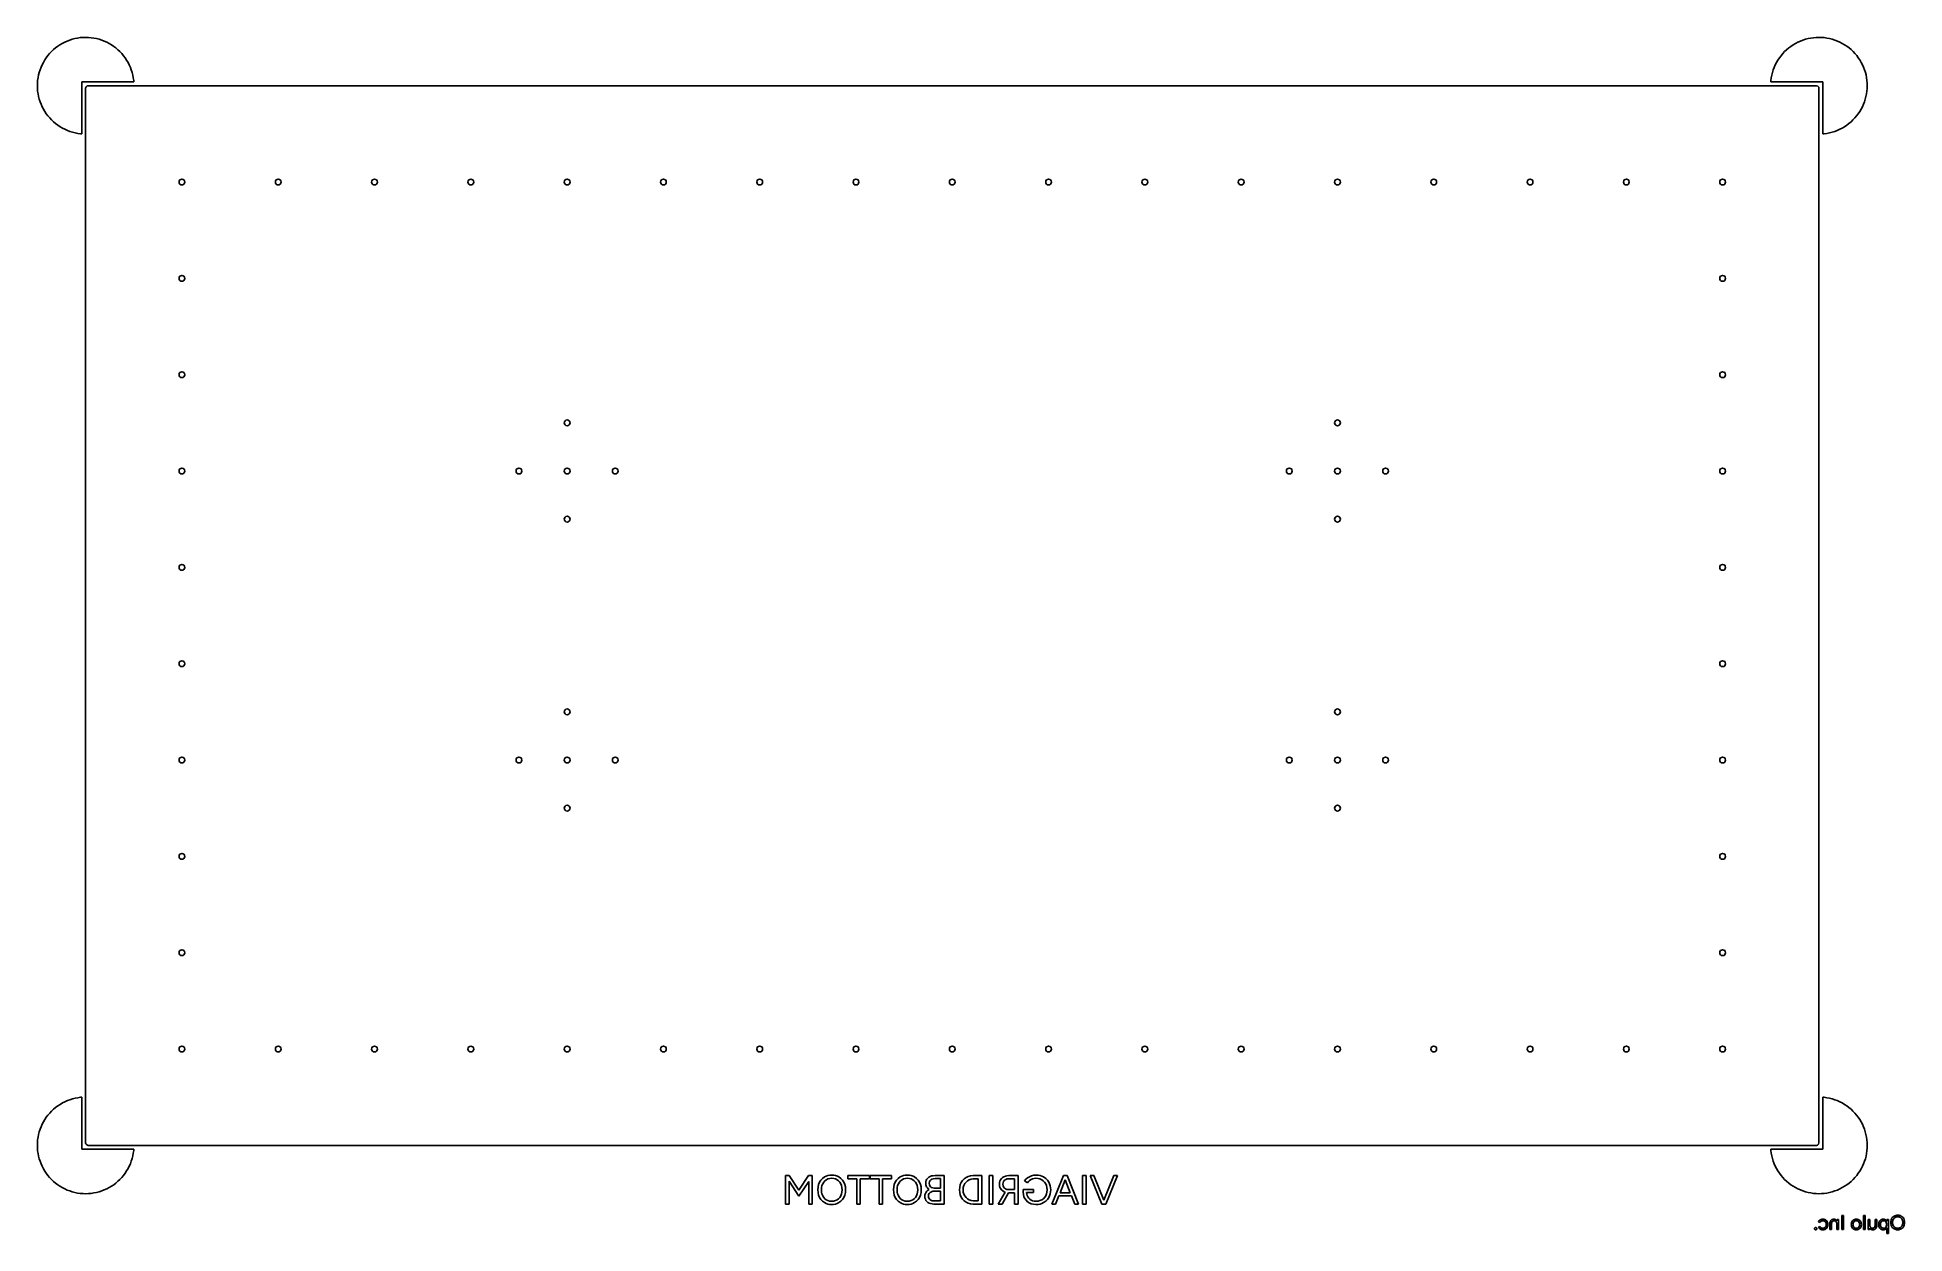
# Model space of a CAD drawing. Extents: x 2.5 to 99.5, y 0.4 to 62.5.
import ezdxf

# ---------------------------------------------------------------- set-up
doc = ezdxf.new("R2010")
doc.units = 0
doc.layers.add('BLACK', color=7, linetype='CONTINUOUS')

msp = doc.modelspace()

# ---------------------------------------------------------------- linework, layer by layer
at = {"layer": 'BLACK', "linetype": 'CONTINUOUS'}
for p, q in [((3.549064, 62.04629), (3.666309, 62.124568)), ((3.666309, 62.124568), (3.787767, 62.196136)), ((3.787767, 62.196136), (3.913054, 62.260767)), ((3.913054, 62.260767), (4.041773, 62.318258)), ((4.041773, 62.318258), (4.173519, 62.368428)), ((4.173519, 62.368428), (4.307875, 62.411117)), ((4.307875, 62.411117), (4.444417, 62.446191)), ((4.444417, 62.446191), (4.582714, 62.473539)), ((4.582714, 62.473539), (4.722329, 62.493074)), ((4.722329, 62.493074), (4.862821, 62.504736)), ((4.862821, 62.504736), (5.003746, 62.508487)), ((5.003746, 62.508487), (5.144659, 62.504315)), ((5.144659, 62.504315), (5.285115, 62.492234)), ((5.285115, 62.492234), (5.424671, 62.472281)), ((5.424671, 62.472281), (5.562886, 62.44452)), ((5.562886, 62.44452), (5.699323, 62.409039)), ((5.699323, 62.409039), (5.833551, 62.365949)), ((5.833551, 62.365949), (5.965146, 62.315386)), ((5.965146, 62.315386), (6.093693, 62.257511)), ((6.093693, 62.257511), (6.218786, 62.192506)), ((6.218786, 62.192506), (6.34003, 62.120576)), ((6.34003, 62.120576), (6.457041, 62.041948)), ((93.542957, 62.041948), (93.659969, 62.120576)), ((93.659969, 62.120576), (93.781212, 62.192506)), ((93.781212, 62.192506), (93.906305, 62.257511)), ((93.906305, 62.257511), (94.034852, 62.315387)), ((94.034852, 62.315387), (94.166448, 62.365949)), ((94.166448, 62.365949), (94.300676, 62.40904)), ((94.300676, 62.40904), (94.437113, 62.444521)), ((94.437113, 62.444521), (94.575328, 62.472282)), ((94.575328, 62.472282), (94.714884, 62.492235)), ((94.714884, 62.492235), (94.85534, 62.504316)), ((94.85534, 62.504316), (94.996253, 62.508488)), ((94.996253, 62.508488), (95.137178, 62.504737)), ((95.137178, 62.504737), (95.27767, 62.493075)), ((95.27767, 62.493075), (95.417285, 62.47354)), ((95.417285, 62.47354), (95.555582, 62.446192)), ((95.555582, 62.446192), (95.692124, 62.411118)), ((95.692124, 62.411118), (95.826481, 62.368429)), ((95.826481, 62.368429), (95.958227, 62.31826)), ((95.958227, 62.31826), (96.086946, 62.260768)), ((96.086946, 62.260768), (96.212233, 62.196137)), ((96.212233, 62.196137), (96.333691, 62.124569)), ((96.333691, 62.124569), (96.450936, 62.046292)), ((2.681742, 60.958227), (2.739233, 61.086946)), ((2.739233, 61.086946), (2.803864, 61.212233)), ((2.803864, 61.212233), (2.875432, 61.333691)), ((2.875432, 61.333691), (2.95371, 61.450936)), ((2.95371, 61.450936), (3.03845, 61.563599)), ((3.03845, 61.563599), (3.129386, 61.671324)), ((3.129386, 61.671324), (3.22623, 61.77377)), ((3.22623, 61.77377), (3.328676, 61.870614)), ((3.328676, 61.870614), (3.436401, 61.96155)), ((3.436401, 61.96155), (3.549064, 62.04629)), ((6.457041, 62.041948), (6.569451, 61.956871)), ((6.569451, 61.956871), (6.676903, 61.865614)), ((6.676903, 61.865614), (6.77906, 61.768465)), ((6.77906, 61.768465), (6.875597, 61.66573)), ((6.875597, 61.66573), (6.966211, 61.557734)), ((6.966211, 61.557734), (7.050615, 61.444819)), ((7.050615, 61.444819), (7.128542, 61.32734)), ((7.128542, 61.32734), (7.199746, 61.205669)), ((7.199746, 61.205669), (7.264003, 61.08019)), ((92.735995, 61.080188), (92.800252, 61.205668)), ((92.800252, 61.205668), (92.871457, 61.327339)), ((92.871457, 61.327339), (92.949384, 61.444818)), ((92.949384, 61.444818), (93.033787, 61.557734)), ((93.033787, 61.557734), (93.124401, 61.665729)), ((93.124401, 61.665729), (93.220939, 61.768464)), ((93.220939, 61.768464), (93.323095, 61.865614)), ((93.323095, 61.865614), (93.430548, 61.956871)), ((93.430548, 61.956871), (93.542957, 62.041948)), ((96.450936, 62.046292), (96.5636, 61.961551)), ((96.5636, 61.961551), (96.671324, 61.870615)), ((96.671324, 61.870615), (96.77377, 61.773771)), ((96.77377, 61.773771), (96.870614, 61.671325)), ((96.870614, 61.671325), (96.96155, 61.5636)), ((96.96155, 61.5636), (97.046291, 61.450937)), ((97.046291, 61.450937), (97.124569, 61.333691)), ((97.124569, 61.333691), (97.196136, 61.212233)), ((97.196136, 61.212233), (97.260768, 61.086947)), ((97.260768, 61.086947), (97.318259, 60.958227)), ((2.491513, 59.996254), (2.495264, 60.137179)), ((2.495264, 60.137179), (2.506926, 60.277671)), ((2.506926, 60.277671), (2.526461, 60.417286)), ((2.526461, 60.417286), (2.553809, 60.555583)), ((2.553809, 60.555583), (2.588883, 60.692125)), ((2.588883, 60.692125), (2.631572, 60.826481)), ((2.631572, 60.826481), (2.681742, 60.958227)), ((7.5, 60.199996), (4.8, 60.2)), ((4.8, 60.2), (4.8, 57.500001)), ((7.264003, 61.08019), (7.32111, 60.951299)), ((7.32111, 60.951299), (7.370885, 60.819404)), ((7.370885, 60.819404), (7.413173, 60.684921)), ((7.413173, 60.684921), (7.447839, 60.548275)), ((7.447839, 60.548275), (7.474774, 60.409897)), ((7.474774, 60.409897), (7.493892, 60.270224)), ((7.493892, 60.270224), (7.5, 60.2)), ((7.5, 60.2), (7.5, 60.199996)), ((92.500001, 60.2), (92.506106, 60.270222)), ((95.2, 60.2), (92.500001, 60.2)), ((92.506106, 60.270222), (92.525225, 60.409895)), ((92.525225, 60.409895), (92.55216, 60.548273)), ((92.55216, 60.548273), (92.586826, 60.684919)), ((92.586826, 60.684919), (92.629113, 60.819403)), ((92.629113, 60.819403), (92.678889, 60.951298)), ((92.678889, 60.951298), (92.735995, 61.080188)), ((95.199997, 57.499999), (95.2, 60.2)), ((97.318259, 60.958227), (97.368429, 60.826481)), ((97.368429, 60.826481), (97.411118, 60.692125)), ((97.411118, 60.692125), (97.446192, 60.555583)), ((97.446192, 60.555583), (97.47354, 60.417286)), ((97.47354, 60.417286), (97.493075, 60.277671)), ((97.493075, 60.277671), (97.504737, 60.137179)), ((97.504737, 60.137179), (97.508488, 59.996254)), ((2.495685, 59.855341), (2.491513, 59.996254)), ((2.507766, 59.714885), (2.495685, 59.855341)), ((2.527719, 59.575329), (2.507766, 59.714885)), ((2.55548, 59.437114), (2.527719, 59.575329)), ((2.590961, 59.300677), (2.55548, 59.437114)), ((2.634051, 59.166449), (2.590961, 59.300677)), ((2.684614, 59.034854), (2.634051, 59.166449)), ((5, 59.876), (5.019685, 59.943039)), ((5, 5.124), (5, 59.876)), ((5.019685, 59.943039), (5.072489, 59.988794)), ((5.072489, 59.988794), (5.124, 60)), ((5.124, 60), (94.876, 60)), ((94.876, 60), (94.943039, 59.980315)), ((94.943039, 59.980315), (94.988794, 59.927511)), ((94.988794, 59.927511), (95, 59.876)), ((95, 59.876), (95, 5.124)), ((97.36595, 59.166449), (97.315387, 59.034853)), ((97.40904, 59.300677), (97.36595, 59.166449)), ((97.444521, 59.437114), (97.40904, 59.300677)), ((97.472282, 59.575328), (97.444521, 59.437114)), ((97.492235, 59.714884), (97.472282, 59.575328)), ((97.504316, 59.855341), (97.492235, 59.714884)), ((97.508488, 59.996254), (97.504316, 59.855341)), ((2.742489, 58.906307), (2.684614, 59.034854)), ((2.807494, 58.781214), (2.742489, 58.906307)), ((2.879424, 58.65997), (2.807494, 58.781214)), ((2.958052, 58.542959), (2.879424, 58.65997)), ((3.043129, 58.430549), (2.958052, 58.542959)), ((3.134386, 58.323097), (3.043129, 58.430549)), ((3.231535, 58.22094), (3.134386, 58.323097)), ((3.33427, 58.124403), (3.231535, 58.22094)), ((96.768465, 58.220939), (96.66573, 58.124402)), ((96.865614, 58.323096), (96.768465, 58.220939)), ((96.956872, 58.430548), (96.865614, 58.323096)), ((97.041949, 58.542958), (96.956872, 58.430548)), ((97.120576, 58.659969), (97.041949, 58.542958)), ((97.192506, 58.781213), (97.120576, 58.659969)), ((97.257512, 58.906306), (97.192506, 58.781213)), ((97.315387, 59.034853), (97.257512, 58.906306)), ((3.442266, 58.033789), (3.33427, 58.124403)), ((3.555181, 57.949385), (3.442266, 58.033789)), ((3.67266, 57.871458), (3.555181, 57.949385)), ((3.794331, 57.800254), (3.67266, 57.871458)), ((3.91981, 57.735997), (3.794331, 57.800254)), ((4.048701, 57.67889), (3.91981, 57.735997)), ((4.180596, 57.629115), (4.048701, 57.67889)), ((4.315079, 57.586827), (4.180596, 57.629115)), ((4.451725, 57.552161), (4.315079, 57.586827)), ((4.590103, 57.525226), (4.451725, 57.552161)), ((4.729776, 57.506108), (4.590103, 57.525226)), ((4.8, 57.5), (4.729776, 57.506108)), ((4.8, 57.500001), (4.8, 57.5)), ((95.199999, 57.499999), (95.199997, 57.499999)), ((95.270223, 57.506106), (95.199999, 57.499999)), ((95.409896, 57.525225), (95.270223, 57.506106)), ((95.548274, 57.55216), (95.409896, 57.525225)), ((95.68492, 57.586826), (95.548274, 57.55216)), ((95.819403, 57.629113), (95.68492, 57.586826)), ((95.951299, 57.678889), (95.819403, 57.629113)), ((96.080189, 57.735995), (95.951299, 57.678889)), ((96.205668, 57.800252), (96.080189, 57.735995)), ((96.327339, 57.871457), (96.205668, 57.800252)), ((96.444818, 57.949384), (96.327339, 57.871457)), ((96.557734, 58.033788), (96.444818, 57.949384)), ((96.66573, 58.124402), (96.557734, 58.033788)), ((3.231536, 6.77906), (3.334271, 6.875598)), ((3.334271, 6.875598), (3.442266, 6.966211)), ((3.442266, 6.966211), (3.555182, 7.050615)), ((3.555182, 7.050615), (3.672661, 7.128542)), ((3.672661, 7.128542), (3.794332, 7.199747)), ((3.794332, 7.199747), (3.919811, 7.264004)), ((3.919811, 7.264004), (4.048702, 7.32111)), ((4.048702, 7.32111), (4.180597, 7.370886)), ((4.180597, 7.370886), (4.31508, 7.413173)), ((4.31508, 7.413173), (4.451726, 7.447839)), ((4.451726, 7.447839), (4.590104, 7.474774)), ((4.590104, 7.474774), (4.729777, 7.493893)), ((4.729777, 7.493893), (4.800001, 7.5)), ((4.800004, 7.5), (4.8, 4.8)), ((4.800001, 7.5), (4.800004, 7.5)), ((95.2, 4.8), (95.2, 7.499998)), ((95.2, 7.499998), (95.270222, 7.493894)), ((95.270222, 7.493894), (95.409895, 7.474775)), ((95.409895, 7.474775), (95.548273, 7.44784)), ((95.548273, 7.44784), (95.684919, 7.413174)), ((95.684919, 7.413174), (95.819403, 7.370887)), ((95.819403, 7.370887), (95.951298, 7.321111)), ((95.951298, 7.321111), (96.080188, 7.264005)), ((96.080188, 7.264005), (96.205668, 7.199748)), ((96.205668, 7.199748), (96.327339, 7.128543)), ((96.327339, 7.128543), (96.444818, 7.050616)), ((96.444818, 7.050616), (96.557734, 6.966213)), ((96.557734, 6.966213), (96.665729, 6.875599)), ((96.665729, 6.875599), (96.768464, 6.779061)), ((2.590961, 5.699323), (2.634051, 5.833551)), ((2.634051, 5.833551), (2.684614, 5.965147)), ((2.684614, 5.965147), (2.742489, 6.093694)), ((2.742489, 6.093694), (2.807495, 6.218787)), ((2.807495, 6.218787), (2.879425, 6.34003)), ((2.879425, 6.34003), (2.958052, 6.457042)), ((2.958052, 6.457042), (3.043129, 6.569451)), ((3.043129, 6.569451), (3.134386, 6.676904)), ((3.134386, 6.676904), (3.231536, 6.77906)), ((96.768464, 6.779061), (96.865614, 6.676905)), ((96.865614, 6.676905), (96.956871, 6.569452)), ((96.956871, 6.569452), (97.041948, 6.457043)), ((97.041948, 6.457043), (97.120576, 6.340031)), ((97.120576, 6.340031), (97.192506, 6.218788)), ((97.192506, 6.218788), (97.257511, 6.093695)), ((97.257511, 6.093695), (97.315387, 5.965148)), ((97.315387, 5.965148), (97.365949, 5.833552)), ((97.365949, 5.833552), (97.40904, 5.699324)), ((2.491513, 5.003746), (2.495685, 5.144659)), ((2.495264, 4.862821), (2.491513, 5.003746)), ((2.506926, 4.722329), (2.495264, 4.862821)), ((2.495685, 5.144659), (2.507766, 5.285116)), ((2.507766, 5.285116), (2.527719, 5.424672)), ((2.527719, 5.424672), (2.55548, 5.562886)), ((2.55548, 5.562886), (2.590961, 5.699323)), ((5.011206, 5.072489), (5, 5.124)), ((5.056961, 5.019685), (5.011206, 5.072489)), ((5.124, 5), (5.056961, 5.019685)), ((94.876, 5), (5.124, 5)), ((94.927511, 5.011206), (94.876, 5)), ((94.980315, 5.056961), (94.927511, 5.011206)), ((95, 5.124), (94.980315, 5.056961)), ((97.40904, 5.699324), (97.444521, 5.562887)), ((97.444521, 5.562887), (97.472282, 5.424672)), ((97.472282, 5.424672), (97.492235, 5.285116)), ((97.492235, 5.285116), (97.504316, 5.14466)), ((97.504737, 4.862822), (97.493075, 4.72233)), ((97.504316, 5.14466), (97.508488, 5.003747)), ((97.508488, 5.003747), (97.504737, 4.862822)), ((2.526461, 4.582715), (2.506926, 4.722329)), ((2.553809, 4.444418), (2.526461, 4.582715)), ((2.588883, 4.307875), (2.553809, 4.444418)), ((2.631572, 4.173519), (2.588883, 4.307875)), ((2.681742, 4.041773), (2.631572, 4.173519)), ((2.739233, 3.913054), (2.681742, 4.041773)), ((2.803864, 3.787767), (2.739233, 3.913054)), ((4.8, 4.8), (7.499999, 4.8)), ((7.264004, 3.919811), (7.199747, 3.794332)), ((7.32111, 4.048702), (7.264004, 3.919811)), ((7.370886, 4.180597), (7.32111, 4.048702)), ((7.413173, 4.31508), (7.370886, 4.180597)), ((7.447839, 4.451726), (7.413173, 4.31508)), ((7.474774, 4.590104), (7.447839, 4.451726)), ((7.493893, 4.729777), (7.474774, 4.590104)), ((7.499999, 4.8), (7.493893, 4.729777)), ((92.499999, 4.800001), (92.499999, 4.800003)), ((92.499999, 4.800003), (95.2, 4.8)), ((92.506106, 4.729777), (92.499999, 4.800001)), ((92.525225, 4.590104), (92.506106, 4.729777)), ((92.55216, 4.451726), (92.525225, 4.590104)), ((92.586826, 4.31508), (92.55216, 4.451726)), ((92.629113, 4.180597), (92.586826, 4.31508)), ((92.678889, 4.048701), (92.629113, 4.180597)), ((92.735995, 3.919811), (92.678889, 4.048701)), ((92.800252, 3.794332), (92.735995, 3.919811)), ((97.260768, 3.913054), (97.196137, 3.787767)), ((97.31826, 4.041773), (97.260768, 3.913054)), ((97.368429, 4.173519), (97.31826, 4.041773)), ((97.411118, 4.307876), (97.368429, 4.173519)), ((97.446192, 4.444418), (97.411118, 4.307876)), ((97.47354, 4.582715), (97.446192, 4.444418)), ((97.493075, 4.72233), (97.47354, 4.582715)), ((2.875432, 3.666309), (2.803864, 3.787767)), ((2.95371, 3.549064), (2.875432, 3.666309)), ((3.03845, 3.436401), (2.95371, 3.549064)), ((3.129386, 3.328676), (3.03845, 3.436401)), ((3.22623, 3.22623), (3.129386, 3.328676)), ((3.328676, 3.129386), (3.22623, 3.22623)), ((3.436401, 3.03845), (3.328676, 3.129386)), ((3.549064, 2.95371), (3.436401, 3.03845)), ((3.666309, 2.875432), (3.549064, 2.95371)), ((6.457042, 2.958052), (6.34003, 2.879425)), ((6.569451, 3.043129), (6.457042, 2.958052)), ((6.676904, 3.134386), (6.569451, 3.043129)), ((6.77906, 3.231536), (6.676904, 3.134386)), ((6.875598, 3.334271), (6.77906, 3.231536)), ((6.966211, 3.442266), (6.875598, 3.334271)), ((7.050615, 3.555182), (6.966211, 3.442266)), ((7.128542, 3.672661), (7.050615, 3.555182)), ((7.199747, 3.794332), (7.128542, 3.672661)), ((41.341861, 1.955), (41.341861, 3.430898)), ((41.341861, 3.430898), (41.529073, 3.430898)), ((42.035663, 2.37064), (41.524127, 3.132677)), ((41.524127, 3.132677), (41.524127, 1.955)), ((41.529073, 3.430898), (42.035663, 2.681317)), ((42.035663, 2.681317), (42.542345, 3.430898)), ((42.547291, 3.128556), (42.035663, 2.37064)), ((42.542345, 3.430898), (42.731664, 3.430898)), ((42.547291, 1.955), (42.547291, 3.128556)), ((42.731664, 3.430898), (42.731664, 1.955)), ((43.028293, 2.83956), (43.058849, 2.970431)), ((43.058849, 2.970431), (43.108378, 3.088073)), ((43.108378, 3.088073), (43.177308, 3.194994)), ((43.177308, 3.194994), (43.261593, 3.284434)), ((43.233308, 2.909161), (43.210039, 2.806984)), ((43.271044, 3.001336), (43.233308, 2.909161)), ((43.261593, 3.284434), (43.362452, 3.357991)), ((43.32344, 3.085696), (43.271044, 3.001336)), ((43.386219, 3.15551), (43.32344, 3.085696)), ((43.362452, 3.357991), (43.445831, 3.400313)), ((43.459996, 3.21227), (43.386219, 3.15551)), ((43.445831, 3.400313), (43.535642, 3.43088)), ((43.542928, 3.254079), (43.459996, 3.21227)), ((43.535642, 3.43088), (43.6329, 3.449642)), ((43.635158, 3.279641), (43.542928, 3.254079)), ((43.6329, 3.449642), (43.738799, 3.456086)), ((43.738799, 3.288474), (43.635158, 3.279641)), ((43.738799, 3.456086), (43.844767, 3.449692)), ((43.84105, 3.2797), (43.738799, 3.288474)), ((43.932996, 3.254191), (43.84105, 3.2797)), ((43.844767, 3.449692), (43.94187, 3.431094)), ((44.016595, 3.21227), (43.932996, 3.254191)), ((43.94187, 3.431094), (44.031317, 3.400835)), ((44.091056, 3.155439), (44.016595, 3.21227)), ((44.031317, 3.400835), (44.114139, 3.358999)), ((44.154184, 3.085617), (44.091056, 3.155439)), ((44.114139, 3.358999), (44.214345, 3.286195)), ((44.206646, 3.001336), (44.154184, 3.085617)), ((44.244279, 2.909171), (44.206646, 3.001336)), ((44.214345, 3.286195), (44.298661, 3.197144)), ((44.267488, 2.806993), (44.244279, 2.909171)), ((44.298661, 3.197144), (44.368213, 3.090179)), ((44.368213, 3.090179), (44.418245, 2.972458)), ((44.418245, 2.972458), (44.449162, 2.840925)), ((44.573743, 3.263286), (44.573743, 3.430898)), ((44.573743, 3.430898), (45.69262, 3.430898)), ((45.042049, 3.263286), (44.573743, 3.263286)), ((45.042049, 1.955), (45.042049, 3.263286)), ((45.69262, 3.263286), (45.224315, 3.263286)), ((45.224315, 3.263286), (45.224315, 1.955)), ((45.69262, 3.430898), (45.69262, 3.263286)), ((45.73292, 3.263286), (45.73292, 3.430898)), ((45.73292, 3.430898), (46.851796, 3.430898)), ((46.201225, 3.263286), (45.73292, 3.263286)), ((46.201225, 1.955), (46.201225, 3.263286)), ((46.851796, 3.263286), (46.383491, 3.263286)), ((46.383491, 3.263286), (46.383491, 1.955)), ((46.851796, 3.430898), (46.851796, 3.263286)), ((46.957183, 2.83956), (46.987739, 2.970431)), ((46.987739, 2.970431), (47.037268, 3.088073)), ((47.037268, 3.088073), (47.106198, 3.194994)), ((47.106198, 3.194994), (47.190484, 3.284434)), ((47.162198, 2.909161), (47.13893, 2.806984)), ((47.199934, 3.001336), (47.162198, 2.909161)), ((47.190484, 3.284434), (47.291342, 3.357991)), ((47.252331, 3.085696), (47.199934, 3.001336)), ((47.315109, 3.15551), (47.252331, 3.085696)), ((47.291342, 3.357991), (47.374721, 3.400313)), ((47.388886, 3.21227), (47.315109, 3.15551)), ((47.374721, 3.400313), (47.464532, 3.43088)), ((47.471819, 3.254079), (47.388886, 3.21227)), ((47.464532, 3.43088), (47.561791, 3.449642)), ((47.564049, 3.279641), (47.471819, 3.254079)), ((47.561791, 3.449642), (47.66769, 3.456086)), ((47.66769, 3.288474), (47.564049, 3.279641)), ((47.66769, 3.456086), (47.773658, 3.449692)), ((47.76994, 3.2797), (47.66769, 3.288474)), ((47.861886, 3.254191), (47.76994, 3.2797)), ((47.773658, 3.449692), (47.87076, 3.431094)), ((47.945485, 3.21227), (47.861886, 3.254191)), ((47.87076, 3.431094), (47.960207, 3.400835)), ((48.019946, 3.155439), (47.945485, 3.21227)), ((47.960207, 3.400835), (48.04303, 3.358999)), ((48.083074, 3.085617), (48.019946, 3.155439)), ((48.04303, 3.358999), (48.143236, 3.286195)), ((48.135537, 3.001336), (48.083074, 3.085617)), ((48.173169, 2.909171), (48.135537, 3.001336)), ((48.143236, 3.286195), (48.227552, 3.197144)), ((48.196378, 2.806993), (48.173169, 2.909171)), ((48.227552, 3.197144), (48.297103, 3.090179)), ((48.297103, 3.090179), (48.347136, 2.972458)), ((48.347136, 2.972458), (48.378053, 2.840925)), ((48.619412, 3.028905), (48.626456, 3.113181)), ((48.625086, 2.958331), (48.619412, 3.028905)), ((48.641468, 2.895622), (48.625086, 2.958331)), ((48.626456, 3.113181), (48.646512, 3.185452)), ((48.646512, 3.185452), (48.678763, 3.247899)), ((48.678763, 3.247899), (48.723108, 3.30252)), ((48.723108, 3.30252), (48.778299, 3.347865)), ((48.778299, 3.347865), (48.845826, 3.38437)), ((48.813284, 3.10394), (48.803785, 3.028905)), ((48.803785, 3.028905), (48.812015, 2.955686)), ((48.812015, 2.955686), (48.835045, 2.897309)), ((48.839984, 3.163226), (48.813284, 3.10394)), ((48.883744, 3.21053), (48.839984, 3.163226)), ((48.845826, 3.38437), (48.919083, 3.409332)), ((48.9404, 3.24403), (48.883744, 3.21053)), ((48.919083, 3.409332), (49.00489, 3.425244)), ((49.014087, 3.265814), (48.9404, 3.24403)), ((49.00489, 3.425244), (49.105395, 3.430898)), ((49.109516, 3.273819), (49.014087, 3.265814)), ((49.105395, 3.430898), (49.572418, 3.430898)), ((49.390151, 3.273819), (49.109516, 3.273819)), ((49.390151, 2.786188), (49.390151, 3.273819)), ((49.572418, 3.430898), (49.572418, 1.955)), ((50.384965, 2.835279), (50.415498, 2.962306)), ((50.415498, 2.962306), (50.465064, 3.076532)), ((50.465064, 3.076532), (50.533655, 3.18017)), ((50.533655, 3.18017), (50.616597, 3.266474)), ((50.59952, 2.913408), (50.56908, 2.807283)), ((50.648363, 3.011272), (50.59952, 2.913408)), ((50.616597, 3.266474), (50.715016, 3.337017)), ((50.71236, 3.096224), (50.648363, 3.011272)), ((50.790223, 3.166752), (50.71236, 3.096224)), ((50.715016, 3.337017), (50.824588, 3.388437)), ((50.878323, 3.218407), (50.790223, 3.166752)), ((50.824588, 3.388437), (50.946367, 3.419986)), ((50.975598, 3.250305), (50.878323, 3.218407)), ((50.946367, 3.419986), (51.082937, 3.430898)), ((51.082937, 3.26118), (50.975598, 3.250305)), ((51.082937, 3.430898), (51.533199, 3.430898)), ((51.348826, 3.26118), (51.082937, 3.26118)), ((51.348826, 2.124626), (51.348826, 3.26118)), ((51.533199, 3.430898), (51.533199, 1.955)), ((51.917424, 1.955), (51.917424, 3.430898)), ((51.917424, 3.430898), (52.101796, 3.430898)), ((52.101796, 3.430898), (52.101796, 1.955)), ((52.444439, 2.982743), (52.451628, 3.068274)), ((52.452189, 2.897374), (52.444439, 2.982743)), ((52.451628, 3.068274), (52.47252, 3.145228)), ((52.47252, 3.145228), (52.506812, 3.215201)), ((52.506812, 3.215201), (52.553532, 3.277637)), ((52.553532, 3.277637), (52.610904, 3.330276)), ((52.610904, 3.330276), (52.680102, 3.373745)), ((52.638763, 3.062069), (52.628811, 2.982743)), ((52.628811, 2.982743), (52.638643, 2.905305)), ((52.667377, 3.128586), (52.638763, 3.062069)), ((52.71509, 3.185342), (52.667377, 3.128586)), ((52.680102, 3.373745), (52.75596, 3.404958)), ((52.776617, 3.227818), (52.71509, 3.185342)), ((52.75596, 3.404958), (52.840251, 3.424223)), ((52.850091, 3.254029), (52.776617, 3.227818)), ((52.840251, 3.424223), (52.934542, 3.430898)), ((52.938756, 3.263286), (52.850091, 3.254029)), ((52.934542, 3.430898), (53.416311, 3.430898)), ((53.231939, 3.263286), (52.938756, 3.263286)), ((53.231939, 2.702199), (53.231939, 3.263286)), ((53.416311, 3.430898), (53.416311, 1.955)), ((53.757763, 3.15411), (53.824237, 3.236978)), ((53.903393, 3.054184), (53.757763, 3.15411)), ((53.824237, 3.236978), (53.909163, 3.310547)), ((53.953061, 3.118877), (53.903393, 3.054184)), ((53.909163, 3.310547), (54.006317, 3.370725)), ((54.017698, 3.176733), (53.953061, 3.118877)), ((54.006317, 3.370725), (54.113777, 3.417068)), ((54.092008, 3.223903), (54.017698, 3.176733)), ((54.173312, 3.259165), (54.092008, 3.223903)), ((54.113777, 3.417068), (54.227133, 3.446337)), ((54.258588, 3.281222), (54.173312, 3.259165)), ((54.227133, 3.446337), (54.343579, 3.456086)), ((54.343579, 3.288474), (54.258588, 3.281222)), ((54.343579, 3.456086), (54.455917, 3.449613)), ((54.454346, 3.279661), (54.343579, 3.288474)), ((54.553986, 3.25409), (54.454346, 3.279661)), ((54.455917, 3.449613), (54.558972, 3.43079)), ((54.644456, 3.21227), (54.553986, 3.25409)), ((54.558972, 3.43079), (54.653954, 3.400198)), ((54.726017, 3.155004), (54.644456, 3.21227)), ((54.653954, 3.400198), (54.741909, 3.357991)), ((54.794618, 3.085406), (54.726017, 3.155004)), ((54.741909, 3.357991), (54.849153, 3.284132)), ((54.851269, 3.002343), (54.794618, 3.085406)), ((54.849153, 3.284132), (54.938982, 3.194613)), ((54.892303, 2.910481), (54.851269, 3.002343)), ((54.917654, 2.807391), (54.892303, 2.910481)), ((54.938982, 3.194613), (55.012835, 3.088073)), ((55.012835, 3.088073), (55.054969, 3.000676)), ((55.054969, 3.000676), (55.085534, 2.906079)), ((55.405689, 2.538343), (55.769103, 3.430898)), ((55.862395, 3.203038), (55.595635, 2.538343)), ((55.769103, 3.430898), (55.953842, 3.430898)), ((56.129198, 2.538343), (55.862395, 3.203038)), ((55.953842, 3.430898), (55.957872, 3.430898)), ((55.957872, 3.430898), (56.558801, 1.955)), ((56.765156, 1.955), (56.765156, 3.430898)), ((56.765156, 3.430898), (56.949528, 3.430898)), ((56.949528, 3.430898), (56.949528, 1.955)), ((57.769818, 1.955), (57.158356, 3.430898)), ((57.158356, 3.430898), (57.351613, 3.430898)), ((57.351613, 3.430898), (57.871378, 2.1588)), ((57.871378, 2.1588), (58.389248, 3.430898)), ((58.582597, 3.430898), (57.971135, 1.955)), ((58.389248, 3.430898), (58.582597, 3.430898)), ((92.871457, 3.672661), (92.800252, 3.794332)), ((92.949384, 3.555182), (92.871457, 3.672661)), ((93.033788, 3.442266), (92.949384, 3.555182)), ((93.124402, 3.33427), (93.033788, 3.442266)), ((93.220939, 3.231535), (93.124402, 3.33427)), ((93.323096, 3.134386), (93.220939, 3.231535)), ((93.430548, 3.043128), (93.323096, 3.134386)), ((93.542958, 2.958051), (93.430548, 3.043128)), ((93.659969, 2.879424), (93.542958, 2.958051)), ((96.450937, 2.953709), (96.333691, 2.875431)), ((96.5636, 3.03845), (96.450937, 2.953709)), ((96.671325, 3.129386), (96.5636, 3.03845)), ((96.773771, 3.22623), (96.671325, 3.129386)), ((96.870615, 3.328676), (96.773771, 3.22623)), ((96.961551, 3.4364), (96.870615, 3.328676)), ((97.046292, 3.549064), (96.961551, 3.4364)), ((97.124569, 3.666309), (97.046292, 3.549064)), ((97.196137, 3.787767), (97.124569, 3.666309)), ((3.787767, 2.803864), (3.666309, 2.875432)), ((3.913054, 2.739233), (3.787767, 2.803864)), ((4.041773, 2.681742), (3.913054, 2.739233)), ((4.173519, 2.631572), (4.041773, 2.681742)), ((4.307875, 2.588883), (4.173519, 2.631572)), ((4.444418, 2.553809), (4.307875, 2.588883)), ((4.582715, 2.526461), (4.444418, 2.553809)), ((4.722329, 2.506926), (4.582715, 2.526461)), ((4.862821, 2.495264), (4.722329, 2.506926)), ((5.003746, 2.491513), (4.862821, 2.495264)), ((5.144659, 2.495685), (5.003746, 2.491513)), ((5.285116, 2.507766), (5.144659, 2.495685)), ((5.424672, 2.527719), (5.285116, 2.507766)), ((5.562886, 2.55548), (5.424672, 2.527719)), ((5.699323, 2.590961), (5.562886, 2.55548)), ((5.833551, 2.634051), (5.699323, 2.590961)), ((5.965147, 2.684614), (5.833551, 2.634051)), ((6.093694, 2.742489), (5.965147, 2.684614)), ((6.218787, 2.807495), (6.093694, 2.742489)), ((6.34003, 2.879425), (6.218787, 2.807495)), ((41.524127, 1.955), (41.341861, 1.955)), ((42.731664, 1.955), (42.547291, 1.955)), ((43.017703, 2.692949), (43.028293, 2.83956)), ((43.028276, 2.546268), (43.017703, 2.692949)), ((43.058818, 2.414981), (43.028276, 2.546268)), ((43.108378, 2.296634), (43.058818, 2.414981)), ((43.177287, 2.188995), (43.108378, 2.296634)), ((43.260914, 2.099638), (43.177287, 2.188995)), ((43.210039, 2.806984), (43.201984, 2.692949)), ((43.201984, 2.692949), (43.209967, 2.577446)), ((43.209967, 2.577446), (43.232921, 2.474952)), ((43.232921, 2.474952), (43.269945, 2.383463)), ((43.360345, 2.026807), (43.260914, 2.099638)), ((43.269945, 2.383463), (43.321623, 2.299759)), ((43.321623, 2.299759), (43.383728, 2.230266)), ((43.442647, 1.984977), (43.360345, 2.026807)), ((43.383728, 2.230266), (43.456882, 2.173536)), ((43.531397, 1.954751), (43.442647, 1.984977)), ((43.456882, 2.173536), (43.539144, 2.131681)), ((43.62761, 1.936189), (43.531397, 1.954751)), ((43.539144, 2.131681), (43.630321, 2.106143)), ((43.630321, 2.106143), (43.732479, 2.097332)), ((43.732479, 2.097332), (43.836166, 2.106107)), ((43.836166, 2.106107), (43.929522, 2.131623)), ((43.935869, 1.954722), (43.838398, 1.936176)), ((43.929522, 2.131623), (44.014488, 2.173536)), ((44.02605, 1.98495), (43.935869, 1.954722)), ((44.014488, 2.173536), (44.090341, 2.230554)), ((44.109926, 2.026807), (44.02605, 1.98495)), ((44.090341, 2.230554), (44.15413, 2.300112)), ((44.211461, 2.099756), (44.109926, 2.026807)), ((44.15413, 2.300112), (44.206646, 2.383554)), ((44.206646, 2.383554), (44.244182, 2.475035)), ((44.296829, 2.18914), (44.211461, 2.099756)), ((44.244182, 2.475035), (44.267437, 2.577493)), ((44.267437, 2.577493), (44.275523, 2.692949)), ((44.275523, 2.692949), (44.267488, 2.806993)), ((44.367206, 2.296634), (44.296829, 2.18914)), ((44.417904, 2.415093), (44.367206, 2.296634)), ((44.449103, 2.546368), (44.417904, 2.415093)), ((44.459896, 2.692949), (44.449103, 2.546368)), ((44.449162, 2.840925), (44.459896, 2.692949)), ((45.224315, 1.955), (45.042049, 1.955)), ((46.383491, 1.955), (46.201225, 1.955)), ((46.946593, 2.692949), (46.957183, 2.83956)), ((46.957166, 2.546268), (46.946593, 2.692949)), ((46.987708, 2.414981), (46.957166, 2.546268)), ((47.037268, 2.296634), (46.987708, 2.414981)), ((47.106178, 2.188995), (47.037268, 2.296634)), ((47.189804, 2.099638), (47.106178, 2.188995)), ((47.13893, 2.806984), (47.130874, 2.692949)), ((47.130874, 2.692949), (47.138858, 2.577446)), ((47.138858, 2.577446), (47.161811, 2.474952)), ((47.161811, 2.474952), (47.198835, 2.383463)), ((47.289235, 2.026807), (47.189804, 2.099638)), ((47.198835, 2.383463), (47.250514, 2.299759)), ((47.250514, 2.299759), (47.312619, 2.230266)), ((47.371537, 1.984977), (47.289235, 2.026807)), ((47.312619, 2.230266), (47.385772, 2.173536)), ((47.460287, 1.954751), (47.371537, 1.984977)), ((47.385772, 2.173536), (47.468034, 2.131681)), ((47.556501, 1.936189), (47.460287, 1.954751)), ((47.468034, 2.131681), (47.559212, 2.106143)), ((47.559212, 2.106143), (47.66137, 2.097332)), ((47.66137, 2.097332), (47.765056, 2.106107)), ((47.765056, 2.106107), (47.858412, 2.131623)), ((47.86476, 1.954722), (47.767288, 1.936176)), ((47.858412, 2.131623), (47.943379, 2.173536)), ((47.95494, 1.98495), (47.86476, 1.954722)), ((47.943379, 2.173536), (48.019232, 2.230554)), ((48.038817, 2.026807), (47.95494, 1.98495)), ((48.019232, 2.230554), (48.083021, 2.300112)), ((48.140351, 2.099756), (48.038817, 2.026807)), ((48.083021, 2.300112), (48.135537, 2.383554)), ((48.135537, 2.383554), (48.173073, 2.475035)), ((48.22572, 2.18914), (48.140351, 2.099756)), ((48.173073, 2.475035), (48.196328, 2.577493)), ((48.196328, 2.577493), (48.204413, 2.692949)), ((48.204413, 2.692949), (48.196378, 2.806993)), ((48.296096, 2.296634), (48.22572, 2.18914)), ((48.346794, 2.415093), (48.296096, 2.296634)), ((48.377993, 2.546368), (48.346794, 2.415093)), ((48.388786, 2.692949), (48.377993, 2.546368)), ((48.378053, 2.840925), (48.388786, 2.692949)), ((48.575357, 2.359008), (48.575914, 2.365327)), ((48.582158, 2.274723), (48.575357, 2.359008)), ((48.575914, 2.365327), (48.582411, 2.438963)), ((48.601496, 2.202466), (48.582158, 2.274723)), ((48.582411, 2.438963), (48.602696, 2.508857)), ((48.63251, 2.140105), (48.601496, 2.202466)), ((48.602696, 2.508857), (48.635716, 2.570583)), ((48.675427, 2.085331), (48.63251, 2.140105)), ((48.635716, 2.570583), (48.680319, 2.62505)), ((48.668139, 2.839403), (48.641468, 2.895622)), ((48.704515, 2.788814), (48.668139, 2.839403)), ((48.728913, 2.039635), (48.675427, 2.085331)), ((48.680319, 2.62505), (48.734958, 2.671364)), ((48.748521, 2.745826), (48.704515, 2.788814)), ((48.794351, 2.002535), (48.728913, 2.039635)), ((48.734958, 2.671364), (48.800854, 2.709893)), ((48.800854, 2.709893), (48.748521, 2.745826)), ((48.770087, 2.442606), (48.75973, 2.365327)), ((48.75973, 2.365327), (48.768861, 2.292873)), ((48.768861, 2.292873), (48.794783, 2.234113)), ((48.799657, 2.505462), (48.770087, 2.442606)), ((48.865615, 1.976945), (48.794351, 2.002535)), ((48.794783, 2.234113), (48.837582, 2.185809)), ((48.849031, 2.557394), (48.799657, 2.505462)), ((48.835045, 2.897309), (48.872204, 2.850394)), ((48.837582, 2.185809), (48.89296, 2.150933)), ((48.912253, 2.594287), (48.849031, 2.557394)), ((48.948334, 1.960733), (48.865615, 1.976945)), ((48.872204, 2.850394), (48.921444, 2.815823)), ((48.89296, 2.150933), (48.963341, 2.128615)), ((48.993928, 2.618226), (48.912253, 2.594287)), ((48.921444, 2.815823), (48.983276, 2.794038)), ((49.044487, 1.955), (48.948334, 1.960733)), ((48.963341, 2.128615), (49.052821, 2.120505)), ((48.983276, 2.794038), (49.061248, 2.786188)), ((49.099075, 2.627003), (48.993928, 2.618226)), ((49.572418, 1.955), (49.044487, 1.955)), ((49.052821, 2.120505), (49.390151, 2.120505)), ((49.061248, 2.786188), (49.390151, 2.786188)), ((49.390151, 2.627003), (49.099075, 2.627003)), ((49.390151, 2.120505), (49.390151, 2.627003)), ((50.374389, 2.692949), (50.384965, 2.835279)), ((50.384932, 2.55197), (50.374389, 2.692949)), ((50.415434, 2.425583), (50.384932, 2.55197)), ((50.465064, 2.31138), (50.415434, 2.425583)), ((50.533607, 2.207729), (50.465064, 2.31138)), ((50.61655, 2.121072), (50.533607, 2.207729)), ((50.56908, 2.807283), (50.558762, 2.692949)), ((50.558762, 2.692949), (50.569078, 2.578602)), ((50.569078, 2.578602), (50.59952, 2.472397)), ((50.59952, 2.472397), (50.648353, 2.374595)), ((50.715016, 2.049888), (50.61655, 2.121072)), ((50.648353, 2.374595), (50.71236, 2.289582)), ((50.71236, 2.289582), (50.790223, 2.219054)), ((50.824647, 1.997895), (50.715016, 2.049888)), ((50.790223, 2.219054), (50.878323, 2.167399)), ((50.94642, 1.96602), (50.824647, 1.997895)), ((50.878323, 2.167399), (50.975598, 2.135501)), ((51.082937, 1.955), (50.94642, 1.96602)), ((50.975598, 2.135501), (51.082937, 2.124626)), ((51.082937, 2.124626), (51.348826, 2.124626)), ((51.533199, 1.955), (51.082937, 1.955)), ((52.101796, 1.955), (51.917424, 1.955)), ((52.383439, 1.955), (52.74449, 2.571029)), ((52.585489, 1.955), (52.383439, 1.955)), ((52.474789, 2.820395), (52.452189, 2.897374)), ((52.512124, 2.750102), (52.474789, 2.820395)), ((52.562141, 2.687728), (52.512124, 2.750102)), ((52.622974, 2.634705), (52.562141, 2.687728)), ((52.924932, 2.534777), (52.585489, 1.955)), ((52.695856, 2.59055), (52.622974, 2.634705)), ((52.638643, 2.905305), (52.66728, 2.838304)), ((52.66728, 2.838304), (52.711816, 2.781519)), ((52.74449, 2.571029), (52.695856, 2.59055)), ((52.711816, 2.781519), (52.76803, 2.738561)), ((52.76803, 2.738561), (52.833766, 2.711492)), ((52.833766, 2.711492), (52.909355, 2.702199)), ((52.909355, 2.702199), (53.231939, 2.702199)), ((52.957623, 2.532481), (52.924932, 2.534777)), ((53.231939, 2.532481), (52.957623, 2.532481)), ((53.231939, 1.955), (53.231939, 2.532481)), ((53.416311, 1.955), (53.231939, 1.955)), ((53.681193, 2.566553), (53.681193, 2.710534)), ((53.681193, 2.710534), (54.218374, 2.710534)), ((53.682122, 2.56639), (53.681193, 2.566553)), ((53.691146, 2.449265), (53.682122, 2.56639)), ((53.719659, 2.336268), (53.691146, 2.449265)), ((53.76564, 2.236734), (53.719659, 2.336268)), ((53.82913, 2.147439), (53.76564, 2.236734)), ((53.906732, 2.072545), (53.82913, 2.147439)), ((54.218374, 2.551441), (53.858254, 2.551441)), ((53.858254, 2.551441), (53.864456, 2.473517)), ((53.864456, 2.473517), (53.885541, 2.392154)), ((53.885541, 2.392154), (53.919788, 2.319532)), ((53.999838, 2.010962), (53.906732, 2.072545)), ((53.919788, 2.319532), (53.966698, 2.254417)), ((53.966698, 2.254417), (54.023736, 2.19972)), ((54.102478, 1.966576), (53.999838, 2.010962)), ((54.023736, 2.19972), (54.091887, 2.154668)), ((54.091887, 2.154668), (54.166975, 2.122162)), ((54.216327, 1.939263), (54.102478, 1.966576)), ((54.166975, 2.122162), (54.250333, 2.102152)), ((54.343579, 1.929812), (54.216327, 1.939263)), ((54.218374, 2.710534), (54.218374, 2.551441)), ((54.250333, 2.102152), (54.343579, 2.095225)), ((54.343579, 2.095225), (54.454304, 2.104137)), ((54.454304, 2.104137), (54.554321, 2.130048)), ((54.558977, 1.955085), (54.455921, 1.936279)), ((54.554321, 2.130048), (54.645555, 2.172528)), ((54.653959, 1.985649), (54.558977, 1.955085)), ((54.645555, 2.172528), (54.727653, 2.230593)), ((54.741909, 2.027814), (54.653959, 1.985649)), ((54.727653, 2.230593), (54.796232, 2.300895)), ((54.849153, 2.101674), (54.741909, 2.027814)), ((54.796232, 2.300895), (54.852368, 2.384562)), ((54.938982, 2.191193), (54.849153, 2.101674)), ((54.852368, 2.384562), (54.893018, 2.476988)), ((54.893018, 2.476988), (54.917896, 2.578465)), ((54.926465, 2.690842), (54.917654, 2.807391)), ((54.917896, 2.578465), (54.926465, 2.690842)), ((55.012835, 2.297733), (54.938982, 2.191193)), ((55.055097, 2.385203), (55.012835, 2.297733)), ((55.08565, 2.479189), (55.055097, 2.385203)), ((55.085534, 2.906079), (55.104359, 2.803214)), ((55.104403, 2.580685), (55.08565, 2.479189)), ((55.104359, 2.803214), (55.110838, 2.690842)), ((55.110838, 2.690842), (55.104403, 2.580685)), ((55.168174, 1.955), (55.405689, 2.538343)), ((55.361523, 1.955), (55.168174, 1.955)), ((55.52925, 2.37293), (55.361523, 1.955)), ((56.195593, 2.37293), (55.52925, 2.37293)), ((55.595635, 2.538343), (56.129198, 2.538343)), ((56.363346, 1.955), (56.195593, 2.37293)), ((56.558801, 1.955), (56.363346, 1.955)), ((56.949528, 1.955), (56.765156, 1.955)), ((57.788411, 1.955), (57.769818, 1.955)), ((57.971135, 1.955), (57.788411, 1.955)), ((93.781213, 2.807494), (93.659969, 2.879424)), ((93.906306, 2.742488), (93.781213, 2.807494)), ((94.034853, 2.684613), (93.906306, 2.742488)), ((94.166449, 2.63405), (94.034853, 2.684613)), ((94.300677, 2.59096), (94.166449, 2.63405)), ((94.437114, 2.555479), (94.300677, 2.59096)), ((94.575328, 2.527718), (94.437114, 2.555479)), ((94.714884, 2.507765), (94.575328, 2.527718)), ((94.855341, 2.495684), (94.714884, 2.507765)), ((94.996254, 2.491512), (94.855341, 2.495684)), ((95.137179, 2.495263), (94.996254, 2.491512)), ((95.277671, 2.506925), (95.137179, 2.495263)), ((95.417286, 2.52646), (95.277671, 2.506925)), ((95.555583, 2.553808), (95.417286, 2.52646)), ((95.692125, 2.588882), (95.555583, 2.553808)), ((95.826481, 2.631571), (95.692125, 2.588882)), ((95.958227, 2.681741), (95.826481, 2.631571)), ((96.086947, 2.739232), (95.958227, 2.681741)), ((96.212233, 2.803864), (96.086947, 2.739232)), ((96.333691, 2.875431), (96.212233, 2.803864)), ((43.732479, 1.929812), (43.62761, 1.936189)), ((43.838398, 1.936176), (43.732479, 1.929812)), ((47.66137, 1.929812), (47.556501, 1.936189)), ((47.767288, 1.936176), (47.66137, 1.929812)), ((54.455921, 1.936279), (54.343579, 1.929812)), ((94.975996, 1.033568), (95.000917, 1.073767)), ((95.055268, 0.997711), (94.975996, 1.033568)), ((95.000917, 1.073767), (95.031617, 1.10672)), ((95.031617, 1.10672), (95.068549, 1.133174)), ((95.071752, 1.024363), (95.055268, 0.997711)), ((95.068549, 1.133174), (95.109895, 1.152346)), ((95.091992, 1.046291), (95.071752, 1.024363)), ((95.116268, 1.063977), (95.091992, 1.046291)), ((95.109895, 1.152346), (95.155014, 1.164018)), ((95.143467, 1.076822), (95.116268, 1.063977)), ((95.173459, 1.084672), (95.143467, 1.076822)), ((95.155014, 1.164018), (95.204745, 1.168024)), ((95.206851, 1.087378), (95.173459, 1.084672)), ((95.204745, 1.168024), (95.25515, 1.163941)), ((95.240124, 1.084499), (95.206851, 1.087378)), ((95.269915, 1.07614), (95.240124, 1.084499)), ((95.25515, 1.163941), (95.300603, 1.152074)), ((95.296885, 1.06242), (95.269915, 1.07614)), ((95.320855, 1.043816), (95.296885, 1.06242)), ((95.300603, 1.152074), (95.341994, 1.132624)), ((95.341277, 1.020889), (95.320855, 1.043816)), ((95.358343, 0.993131), (95.341277, 1.020889)), ((95.341994, 1.132624), (95.379147, 1.106037)), ((95.370564, 0.962867), (95.358343, 0.993131)), ((95.379147, 1.106037), (95.410146, 1.073666)), ((95.410146, 1.073666), (95.435463, 1.034942)), ((95.435463, 1.034942), (95.453622, 0.992276)), ((95.453622, 0.992276), (95.464826, 0.94476)), ((95.568224, 0.922972), (95.570896, 0.981026)), ((95.570896, 0.981026), (95.579546, 1.027454)), ((95.579546, 1.027454), (95.593091, 1.064343)), ((95.593091, 1.064343), (95.613177, 1.097849)), ((95.613177, 1.097849), (95.637084, 1.123784)), ((95.637084, 1.123784), (95.665036, 1.143157)), ((95.663831, 0.987933), (95.657543, 0.949135)), ((95.672867, 1.015708), (95.663831, 0.987933)), ((95.665036, 1.143157), (95.696607, 1.156672)), ((95.686848, 1.040928), (95.672867, 1.015708)), ((95.703075, 1.059042), (95.686848, 1.040928)), ((95.696607, 1.156672), (95.732453, 1.165084)), ((95.721639, 1.071304), (95.703075, 1.059042)), ((95.754259, 1.082476), (95.721639, 1.071304)), ((95.732453, 1.165084), (95.773388, 1.168024)), ((95.792301, 1.086371), (95.754259, 1.082476)), ((95.773388, 1.168024), (95.816126, 1.164288)), ((95.82572, 1.083135), (95.792301, 1.086371)), ((95.816126, 1.164288), (95.853155, 1.153586)), ((95.853979, 1.073928), (95.82572, 1.083135)), ((95.853155, 1.153586), (95.885541, 1.136242)), ((95.878118, 1.059016), (95.853979, 1.073928)), ((95.898822, 1.038011), (95.878118, 1.059016)), ((95.885541, 1.136242), (95.913556, 1.112487)), ((95.918839, 1.003706), (95.898822, 1.038011)), ((95.913556, 1.112487), (95.937136, 1.082195)), ((95.931944, 0.958534), (95.918839, 1.003706)), ((95.937136, 1.082195), (95.938033, 1.08043)), ((95.938033, 1.08043), (95.942099, 1.15543)), ((95.942099, 1.15543), (96.023706, 1.15543)), ((96.023706, 1.15543), (96.023706, 0.6275)), ((96.191684, 0.6275), (96.191684, 1.365449)), ((96.191684, 1.365449), (96.283871, 1.365449)), ((96.283871, 1.365449), (96.283871, 0.6275)), ((96.684069, 0.94476), (96.695273, 0.992276)), ((96.695273, 0.992276), (96.713433, 1.034942)), ((96.713433, 1.034942), (96.738694, 1.0737)), ((96.738694, 1.0737), (96.769518, 1.106067)), ((96.769518, 1.106067), (96.806352, 1.132624)), ((96.790553, 0.993681), (96.778379, 0.96373)), ((96.807593, 1.021046), (96.790553, 0.993681)), ((96.806352, 1.132624), (96.847436, 1.152022)), ((96.828171, 1.043806), (96.807593, 1.021046)), ((96.852514, 1.06242), (96.828171, 1.043806)), ((96.847436, 1.152022), (96.893047, 1.163913)), ((96.879819, 1.076117), (96.852514, 1.06242)), ((96.910137, 1.084488), (96.879819, 1.076117)), ((96.893047, 1.163913), (96.944151, 1.168024)), ((96.944151, 1.087378), (96.910137, 1.084488)), ((96.944151, 1.168024), (96.993847, 1.16395)), ((96.977423, 1.084499), (96.944151, 1.087378)), ((97.007214, 1.07614), (96.977423, 1.084499)), ((96.993847, 1.16395), (97.038787, 1.152094)), ((97.034185, 1.06242), (97.007214, 1.07614)), ((97.05819, 1.043843), (97.034185, 1.06242)), ((97.038787, 1.152094), (97.079843, 1.132624)), ((97.078608, 1.021087), (97.05819, 1.043843)), ((97.095642, 0.993681), (97.078608, 1.021087)), ((97.079843, 1.132624), (97.116652, 1.106072)), ((97.107816, 0.96373), (97.095642, 0.993681)), ((97.116652, 1.106072), (97.147477, 1.073705)), ((97.147477, 1.073705), (97.172762, 1.034942)), ((97.172762, 1.034942), (97.190922, 0.992276)), ((97.190922, 0.992276), (97.202125, 0.94476)), ((97.319445, 0.6275), (97.319445, 1.365449)), ((97.319445, 1.365449), (97.406365, 1.365449)), ((97.406365, 1.365449), (97.406365, 0.6275)), ((97.54998, 0.6275), (97.54998, 1.15543)), ((97.54998, 1.15543), (97.6369, 1.15543)), ((97.6369, 1.15543), (97.6369, 0.883497)), ((97.918542, 0.886611), (97.918542, 1.15543)), ((97.918542, 1.15543), (98.005462, 1.15543)), ((98.005462, 1.15543), (98.005462, 0.886611)), ((98.108344, 0.945597), (98.118527, 0.993448)), ((98.118527, 0.993448), (98.13488, 1.03595)), ((98.13488, 1.03595), (98.157946, 1.074981)), ((98.157946, 1.074981), (98.185854, 1.107122)), ((98.185854, 1.107122), (98.218869, 1.133128)), ((98.214153, 0.993681), (98.202484, 0.963146)), ((98.23057, 1.021766), (98.214153, 0.993681)), ((98.218869, 1.133128), (98.256157, 1.152311)), ((98.250446, 1.044844), (98.23057, 1.021766)), ((98.273961, 1.063473), (98.250446, 1.044844)), ((98.256157, 1.152311), (98.297398, 1.163997)), ((98.300554, 1.077252), (98.273961, 1.063473)), ((98.297398, 1.163997), (98.343525, 1.168024)), ((98.329494, 1.085581), (98.300554, 1.077252)), ((98.361385, 1.088432), (98.329494, 1.085581)), ((98.343525, 1.168024), (98.386843, 1.164009)), ((98.391098, 1.085597), (98.361385, 1.088432)), ((98.386843, 1.164009), (98.425485, 1.152346)), ((98.4181, 1.077291), (98.391098, 1.085597)), ((98.442993, 1.063473), (98.4181, 1.077291)), ((98.425485, 1.152346), (98.460395, 1.133128)), ((98.46482, 1.045013), (98.442993, 1.063473)), ((98.460395, 1.133128), (98.490928, 1.107258)), ((98.483519, 1.021975), (98.46482, 1.045013)), ((98.499184, 0.993726), (98.483519, 1.021975)), ((98.490928, 1.107258), (98.516764, 1.075151)), ((98.514237, 0.946724), (98.499184, 0.993726)), ((98.516764, 1.075151), (98.520145, 1.068927)), ((98.520145, 1.068927), (98.524875, 1.15543)), ((98.524875, 1.15543), (98.606437, 1.15543)), ((98.606437, 1.15543), (98.606437, 0.417481)), ((98.730589, 0.996474), (98.735884, 1.06978)), ((98.735875, 0.923134), (98.730589, 0.996474)), ((98.735884, 1.06978), (98.751162, 1.135215)), ((98.751162, 1.135215), (98.775926, 1.194036)), ((98.775926, 1.194036), (98.810391, 1.247497)), ((98.810391, 1.247497), (98.852534, 1.292217)), ((98.826757, 1.053492), (98.822729, 0.996474)), ((98.822729, 0.996474), (98.826721, 0.938723)), ((98.838391, 1.10458), (98.826757, 1.053492)), ((98.857259, 1.150668), (98.838391, 1.10458)), ((98.852534, 1.292217), (98.902963, 1.328995)), ((98.883458, 1.192848), (98.857259, 1.150668)), ((98.914847, 1.227755), (98.883458, 1.192848)), ((98.902963, 1.328995), (98.944653, 1.350156)), ((98.951735, 1.256135), (98.914847, 1.227755)), ((98.944653, 1.350156), (98.989558, 1.36544)), ((98.993201, 1.277039), (98.951735, 1.256135)), ((98.989558, 1.36544), (99.038187, 1.374821)), ((99.039316, 1.28982), (98.993201, 1.277039)), ((99.038187, 1.374821), (99.091137, 1.378043)), ((99.091137, 1.294237), (99.039316, 1.28982)), ((99.091137, 1.378043), (99.144121, 1.374846)), ((99.142262, 1.28985), (99.091137, 1.294237)), ((99.188235, 1.277095), (99.142262, 1.28985)), ((99.144121, 1.374846), (99.192672, 1.365547)), ((99.230035, 1.256135), (99.188235, 1.277095)), ((99.192672, 1.365547), (99.237396, 1.350417)), ((99.267265, 1.227719), (99.230035, 1.256135)), ((99.237396, 1.350417), (99.278807, 1.329499)), ((99.298829, 1.192808), (99.267265, 1.227719)), ((99.278807, 1.329499), (99.32891, 1.293097)), ((99.325061, 1.150668), (99.298829, 1.192808)), ((99.343877, 1.104585), (99.325061, 1.150668)), ((99.32891, 1.293097), (99.371068, 1.248572)), ((99.355481, 1.053496), (99.343877, 1.104585)), ((99.355456, 0.938746), (99.359499, 0.996474)), ((99.359499, 0.996474), (99.355481, 1.053496)), ((99.371068, 1.248572), (99.405844, 1.195089)), ((99.405844, 1.195089), (99.43086, 1.136229)), ((99.43086, 1.136229), (99.446318, 1.070462)), ((99.451685, 0.996474), (99.446289, 0.923184)), ((99.446318, 1.070462), (99.451685, 0.996474)), ((94.773992, 0.672013), (94.778296, 0.695001)), ((94.778248, 0.649931), (94.773992, 0.672013)), ((94.791211, 0.630568), (94.778248, 0.649931)), ((94.778296, 0.695001), (94.791211, 0.714511)), ((94.791211, 0.714511), (94.810316, 0.727836)), ((94.810316, 0.617243), (94.791211, 0.630568)), ((94.810316, 0.727836), (94.833206, 0.73228)), ((94.833206, 0.612799), (94.810316, 0.617243)), ((94.833206, 0.73228), (94.85619, 0.727854)), ((94.85619, 0.617225), (94.833206, 0.612799)), ((94.85619, 0.727854), (94.87575, 0.714511)), ((94.87575, 0.630568), (94.85619, 0.617225)), ((94.87575, 0.714511), (94.889059, 0.694962)), ((94.889108, 0.649969), (94.87575, 0.630568)), ((94.889059, 0.694962), (94.893473, 0.672013)), ((94.893473, 0.672013), (94.889108, 0.649969)), ((94.972836, 0.759894), (95.052154, 0.795752)), ((94.997877, 0.716832), (94.972836, 0.759894)), ((95.028614, 0.681457), (94.997877, 0.716832)), ((95.065389, 0.652916), (95.028614, 0.681457)), ((95.052154, 0.795752), (95.068872, 0.765569)), ((95.106932, 0.631973), (95.065389, 0.652916)), ((95.068872, 0.765569), (95.089316, 0.741071)), ((95.089316, 0.741071), (95.113657, 0.721564)), ((95.152368, 0.619266), (95.106932, 0.631973)), ((95.113657, 0.721564), (95.14133, 0.707207)), ((95.14133, 0.707207), (95.171482, 0.698524)), ((95.202638, 0.614906), (95.152368, 0.619266)), ((95.171482, 0.698524), (95.204745, 0.695552)), ((95.253751, 0.619002), (95.202638, 0.614906)), ((95.204745, 0.695552), (95.238033, 0.698412)), ((95.238033, 0.698412), (95.268193, 0.706756)), ((95.299555, 0.630871), (95.253751, 0.619002)), ((95.268193, 0.706756), (95.295832, 0.72051)), ((95.295832, 0.72051), (95.320459, 0.739179)), ((95.340987, 0.65026), (95.299555, 0.630871)), ((95.320459, 0.739179), (95.341217, 0.762101)), ((95.37818, 0.676853), (95.340987, 0.65026)), ((95.341217, 0.762101), (95.358343, 0.789753)), ((95.358343, 0.789753), (95.370565, 0.820047)), ((95.378117, 0.929186), (95.370564, 0.962867)), ((95.370565, 0.820047), (95.378118, 0.853744)), ((95.380737, 0.891465), (95.378117, 0.929186)), ((95.378118, 0.853744), (95.380737, 0.891465)), ((95.409352, 0.709226), (95.37818, 0.676853)), ((95.434959, 0.747942), (95.409352, 0.709226)), ((95.453405, 0.790665), (95.434959, 0.747942)), ((95.464772, 0.838195), (95.453405, 0.790665)), ((95.46871, 0.891465), (95.464772, 0.838195)), ((95.464826, 0.94476), (95.46871, 0.891465)), ((95.568224, 0.896319), (95.568224, 0.922972)), ((95.568224, 0.6275), (95.568224, 0.896319)), ((95.655144, 0.6275), (95.568224, 0.6275)), ((95.657543, 0.949135), (95.655144, 0.896319)), ((95.655144, 0.896319), (95.655144, 0.6275)), ((95.936786, 0.899433), (95.931944, 0.958534)), ((95.936786, 0.6275), (95.936786, 0.899433)), ((96.023706, 0.6275), (95.936786, 0.6275)), ((96.283871, 0.6275), (96.191684, 0.6275)), ((96.680185, 0.891465), (96.684069, 0.94476)), ((96.684069, 0.838169), (96.680185, 0.891465)), ((96.695272, 0.790637), (96.684069, 0.838169)), ((96.713433, 0.747942), (96.695272, 0.790637)), ((96.738661, 0.709175), (96.713433, 0.747942)), ((96.769325, 0.67681), (96.738661, 0.709175)), ((96.770803, 0.929894), (96.768159, 0.891465)), ((96.768159, 0.891465), (96.770808, 0.853038)), ((96.805848, 0.65026), (96.769325, 0.67681)), ((96.778379, 0.96373), (96.770803, 0.929894)), ((96.770808, 0.853038), (96.778399, 0.819203)), ((96.778399, 0.819203), (96.790598, 0.789249)), ((96.790598, 0.789249), (96.807575, 0.761808)), ((96.846566, 0.63087), (96.805848, 0.65026)), ((96.807575, 0.761808), (96.827818, 0.739056)), ((96.827818, 0.739056), (96.851506, 0.72051)), ((96.891649, 0.619003), (96.846566, 0.63087)), ((96.851506, 0.72051), (96.878144, 0.706846)), ((96.878144, 0.706846), (96.908075, 0.698461)), ((96.942044, 0.614906), (96.891649, 0.619003)), ((96.908075, 0.698461), (96.942044, 0.695552)), ((96.942044, 0.695552), (96.975333, 0.698412)), ((96.992446, 0.618993), (96.942044, 0.614906)), ((96.975333, 0.698412), (97.005493, 0.706756)), ((97.037722, 0.630853), (96.992446, 0.618993)), ((97.005493, 0.706756), (97.033131, 0.72051)), ((97.033131, 0.72051), (97.057759, 0.739179)), ((97.07879, 0.65026), (97.037722, 0.630853)), ((97.057759, 0.739179), (97.078516, 0.762101)), ((97.078516, 0.762101), (97.095642, 0.789753)), ((97.115667, 0.676822), (97.07879, 0.65026)), ((97.095642, 0.789753), (97.107864, 0.820047)), ((97.115392, 0.929894), (97.107816, 0.96373)), ((97.107864, 0.820047), (97.115417, 0.853744)), ((97.118036, 0.891465), (97.115392, 0.929894)), ((97.115417, 0.853744), (97.118036, 0.891465)), ((97.14668, 0.709191), (97.115667, 0.676822)), ((97.172258, 0.747942), (97.14668, 0.709191)), ((97.190704, 0.790665), (97.172258, 0.747942)), ((97.202071, 0.838195), (97.190704, 0.790665)), ((97.20601, 0.891465), (97.202071, 0.838195)), ((97.202125, 0.94476), (97.20601, 0.891465)), ((97.406365, 0.6275), (97.319445, 0.6275)), ((97.631588, 0.6275), (97.54998, 0.6275)), ((97.63565, 0.702447), (97.631588, 0.6275)), ((97.636537, 0.700697), (97.63565, 0.702447)), ((97.659955, 0.670393), (97.636537, 0.700697)), ((97.6369, 0.883497), (97.64171, 0.825121)), ((97.64171, 0.825121), (97.654789, 0.780053)), ((97.654789, 0.780053), (97.674864, 0.745423)), ((97.687687, 0.646642), (97.659955, 0.670393)), ((97.674864, 0.745423), (97.695604, 0.724117)), ((97.719738, 0.62938), (97.687687, 0.646642)), ((97.695604, 0.724117), (97.719605, 0.709059)), ((97.719605, 0.709059), (97.747513, 0.699802)), ((97.756886, 0.618667), (97.719738, 0.62938)), ((97.747513, 0.699802), (97.780331, 0.696559)), ((97.800298, 0.614906), (97.756886, 0.618667)), ((97.780331, 0.696559), (97.818487, 0.700431)), ((97.840526, 0.61782), (97.800298, 0.614906)), ((97.818487, 0.700431), (97.851543, 0.71158)), ((97.876235, 0.626208), (97.840526, 0.61782)), ((97.851543, 0.71158), (97.870426, 0.723903)), ((97.870426, 0.723903), (97.886831, 0.742044)), ((97.908147, 0.639773), (97.876235, 0.626208)), ((97.886831, 0.742044), (97.900865, 0.767222)), ((97.900865, 0.767222), (97.909877, 0.794994)), ((97.936369, 0.659225), (97.908147, 0.639773)), ((97.909877, 0.794994), (97.916149, 0.833792)), ((97.916149, 0.833792), (97.918542, 0.886611)), ((97.960268, 0.685319), (97.936369, 0.659225)), ((97.980092, 0.719091), (97.960268, 0.685319)), ((97.993482, 0.756285), (97.980092, 0.719091)), ((98.002262, 0.80261), (97.993482, 0.756285)), ((98.005462, 0.859958), (98.002262, 0.80261)), ((98.005462, 0.886611), (98.005462, 0.859958)), ((98.104793, 0.891465), (98.108344, 0.945597)), ((98.10832, 0.838043), (98.104793, 0.891465)), ((98.118481, 0.79033), (98.10832, 0.838043)), ((98.13488, 0.747484), (98.118481, 0.79033)), ((98.157973, 0.708127), (98.13488, 0.747484)), ((98.185885, 0.675813), (98.157973, 0.708127)), ((98.218869, 0.649756), (98.185885, 0.675813)), ((98.195267, 0.929267), (98.192766, 0.891465)), ((98.192766, 0.891465), (98.195382, 0.853744)), ((98.202484, 0.963146), (98.195267, 0.929267)), ((98.195382, 0.853744), (98.202943, 0.819869)), ((98.202943, 0.819869), (98.215206, 0.789249)), ((98.215206, 0.789249), (98.23221, 0.761092)), ((98.256154, 0.630599), (98.218869, 0.649756)), ((98.23221, 0.761092), (98.252284, 0.738017)), ((98.252284, 0.738017), (98.275564, 0.719457)), ((98.297395, 0.618928), (98.256154, 0.630599)), ((98.275564, 0.719457), (98.301837, 0.705693)), ((98.343525, 0.614906), (98.297395, 0.618928)), ((98.301837, 0.705693), (98.330586, 0.697357)), ((98.330586, 0.697357), (98.362438, 0.694498)), ((98.386843, 0.618921), (98.343525, 0.614906)), ((98.362438, 0.694498), (98.392144, 0.697338)), ((98.425485, 0.630584), (98.386843, 0.618921)), ((98.392144, 0.697338), (98.418971, 0.705636)), ((98.418971, 0.705636), (98.443542, 0.719411)), ((98.460395, 0.649802), (98.425485, 0.630584)), ((98.443542, 0.719411), (98.465034, 0.73786)), ((98.490897, 0.675693), (98.460395, 0.649802)), ((98.465034, 0.73786), (98.483556, 0.76091)), ((98.483556, 0.76091), (98.499184, 0.789204)), ((98.516737, 0.707956), (98.490897, 0.675693)), ((98.499184, 0.789204), (98.514237, 0.836206)), ((98.519517, 0.891465), (98.514237, 0.946724)), ((98.514237, 0.836206), (98.519517, 0.891465)), ((98.519517, 0.713108), (98.516737, 0.707956)), ((98.519517, 0.417481), (98.519517, 0.713108)), ((98.606437, 0.417481), (98.519517, 0.417481)), ((98.751146, 0.85749), (98.735875, 0.923134)), ((98.775926, 0.798317), (98.751146, 0.85749)), ((98.810381, 0.744497), (98.775926, 0.798317)), ((98.852194, 0.699819), (98.810381, 0.744497)), ((98.826721, 0.938723), (98.838198, 0.887476)), ((98.838198, 0.887476), (98.85671, 0.841731)), ((98.90191, 0.663403), (98.852194, 0.699819)), ((98.85671, 0.841731), (98.882549, 0.799879)), ((98.882549, 0.799879), (98.913602, 0.765133)), ((98.943061, 0.642488), (98.90191, 0.663403)), ((98.913602, 0.765133), (98.950178, 0.736768)), ((98.987436, 0.627375), (98.943061, 0.642488)), ((98.950178, 0.736768), (98.991309, 0.71584)), ((99.035542, 0.618094), (98.987436, 0.627375)), ((98.991309, 0.71584), (99.036898, 0.703071)), ((99.087977, 0.614906), (99.035542, 0.618094)), ((99.036898, 0.703071), (99.087977, 0.698666)), ((99.087977, 0.698666), (99.13982, 0.703053)), ((99.140936, 0.618088), (99.087977, 0.614906)), ((99.13982, 0.703053), (99.186498, 0.715811)), ((99.189672, 0.627361), (99.140936, 0.618088)), ((99.186498, 0.715811), (99.228982, 0.736768)), ((99.234762, 0.642475), (99.189672, 0.627361)), ((99.228982, 0.736768), (99.266908, 0.765277)), ((99.2767, 0.663403), (99.234762, 0.642475)), ((99.266908, 0.765277), (99.298802, 0.800056)), ((99.327468, 0.699878), (99.2767, 0.663403)), ((99.298802, 0.800056), (99.325061, 0.841777)), ((99.325061, 0.841777), (99.343828, 0.887517)), ((99.370152, 0.74457), (99.327468, 0.699878)), ((99.343828, 0.887517), (99.355456, 0.938746)), ((99.40534, 0.798317), (99.370152, 0.74457)), ((99.430689, 0.857546), (99.40534, 0.798317)), ((99.446289, 0.923184), (99.430689, 0.857546))]:
    msp.add_line(p, q, dxfattribs=at)
at = {"layer": 'BLACK'}
for centre in [(10, 55), (15, 55), (20, 55), (25, 55), (30, 55), (35, 55), (40, 55), (45, 55), (50, 55), (55, 55), (60, 55), (65, 55), (70, 55), (75, 55), (80, 55), (85, 55), (90, 55), (10, 50), (90, 50), (10, 45), (90, 45), (30, 42.5), (70, 42.5), (10, 40), (27.5, 40), (30, 40), (32.5, 40), (67.5, 40), (70, 40), (72.5, 40), (90, 40), (30, 37.5), (70, 37.5), (10, 35), (90, 35), (10, 30), (90, 30), (30, 27.5), (70, 27.5), (10, 25), (27.5, 25), (30, 25), (32.5, 25), (67.5, 25), (70, 25), (72.5, 25), (90, 25), (30, 22.5), (70, 22.5), (10, 20), (90, 20), (10, 15), (90, 15), (10, 10), (15, 10), (20, 10), (25, 10), (30, 10), (35, 10), (40, 10), (45, 10), (50, 10), (55, 10), (60, 10), (65, 10), (70, 10), (75, 10), (80, 10), (85, 10), (90, 10)]:
    msp.add_circle(centre, 0.15, dxfattribs=at)

doc.saveas('drawing.dxf')
